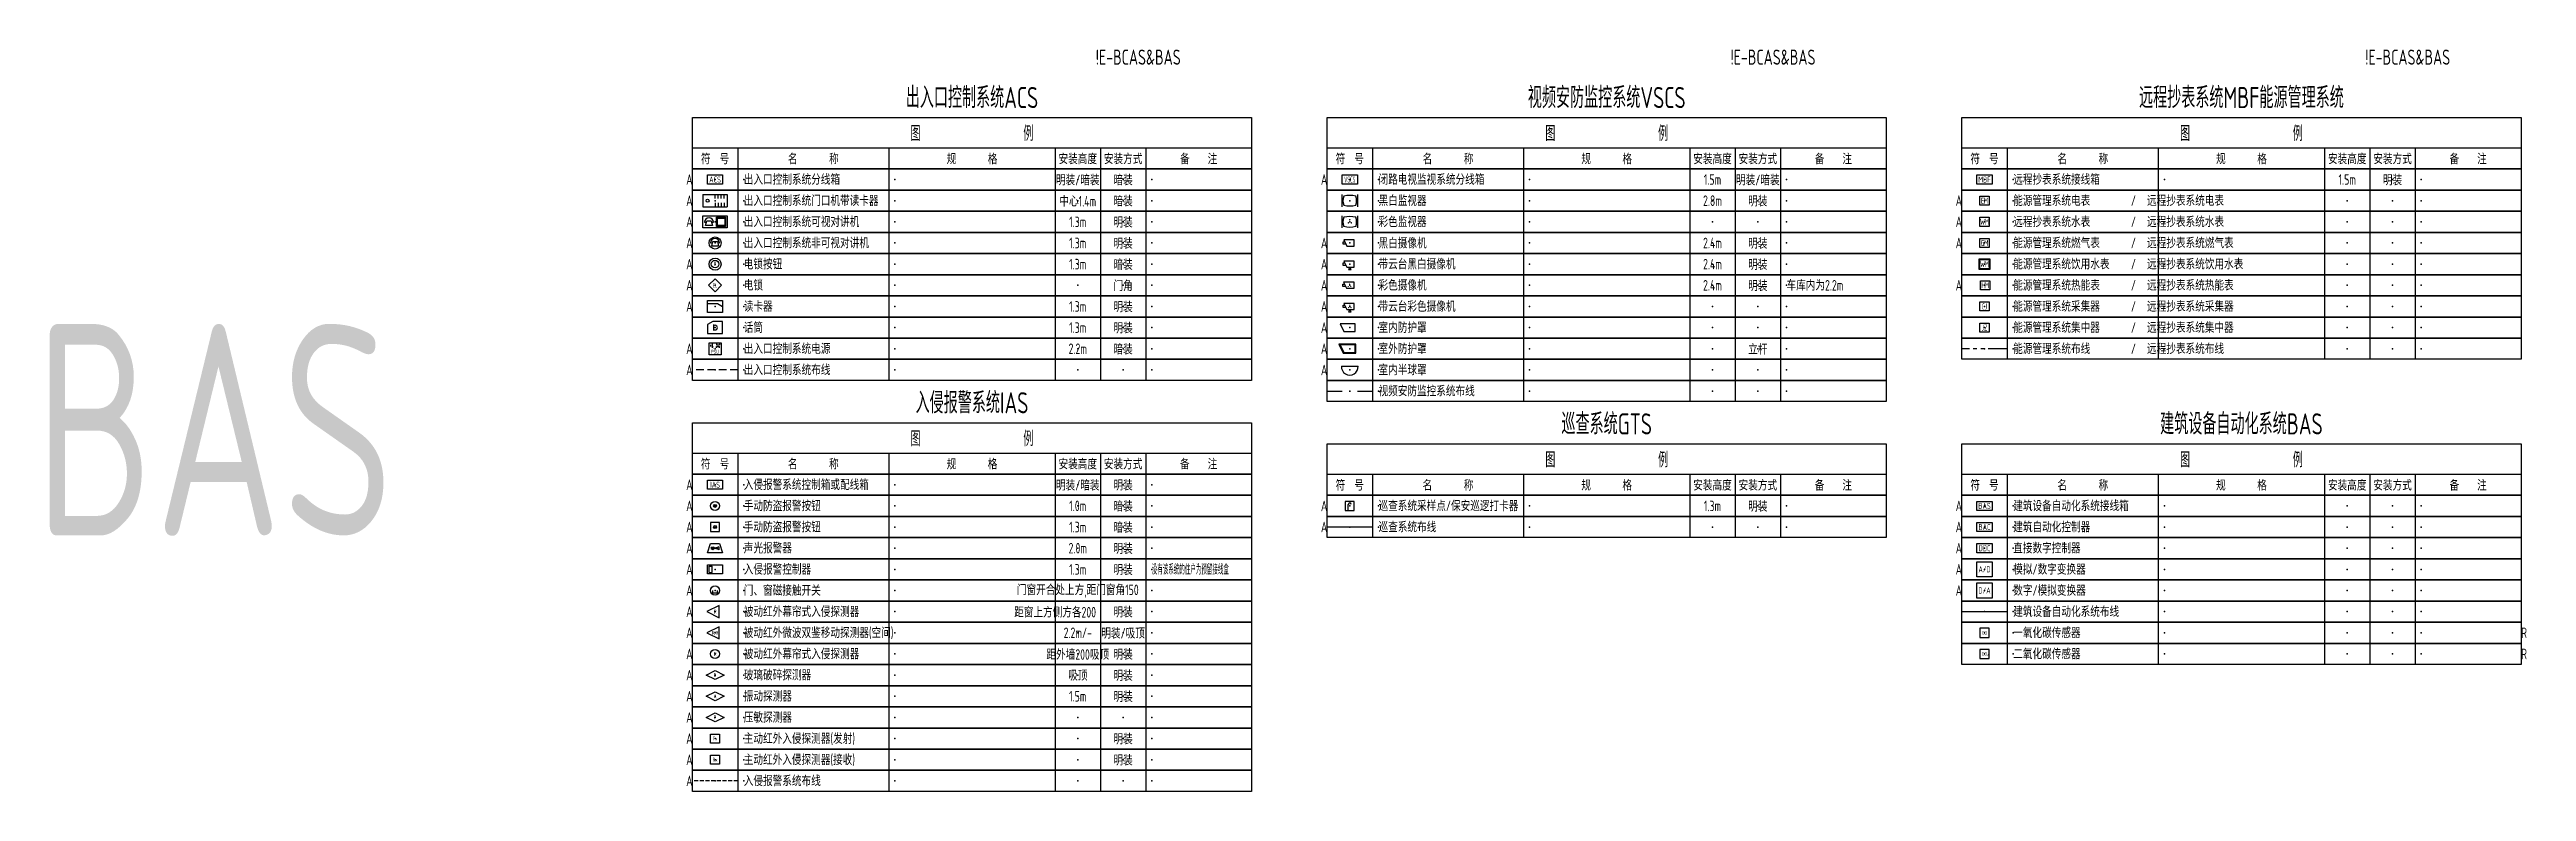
# Model space of a CAD drawing. Extents: x -337 to 273738, y -225 to 2088994.
# Drawn here: x 2193 to 84142, y 377560 to 402112 of the extents above; entities that cross this region are included whole.
import ezdxf
from ezdxf.enums import TextEntityAlignment as Align

# ---------------------------------------------------------------- set-up
doc = ezdxf.new("R2010")
doc.units = 0
doc.header["$LTSCALE"] = 1000
for name, pattern in [('DASHDOT', [1, 0.5, -0.25, 0, -0.25]), ('HIDDEN', [0.375, 0.25, -0.125]), ('HIDDEN2', [0.1875, 0.125, -0.0625]), ('PHANTOM2', [1.25, 0.625, -0.125, 0.125, -0.125, 0.125, -0.125])]:
    doc.linetypes.add(name, pattern=pattern)
doc.layers.get('0').update_dxf_attribs({"linetype": 'CONTINUOUS'})
for name, color, linetype in [('E-ACS-DEVC', 3, 'CONTINUOUS'), ('E-ACS-EQPM', 2, 'CONTINUOUS'), ('E-ACS-WIRE', 4, 'HIDDEN'), ('E-BAS-DEVC', 3, 'CONTINUOUS'), ('E-BAS-EQPM', 3, 'CONTINUOUS'), ('E-BAS-WIRE', 4, 'CONTINUOUS'), ('E-GTS-DEVC', 3, 'CONTINUOUS'), ('E-GTS-WIRE', 4, 'CONTINUOUS'), ('E-IAS-DEVC', 3, 'CONTINUOUS'), ('E-IAS-EQPM', 2, 'CONTINUOUS'), ('E-IAS-WIRE', 4, 'HIDDEN2'), ('E-MBF-DEVC', 3, 'CONTINUOUS'), ('E-MBF-EQPM', 3, 'CONTINUOUS'), ('E-MBF-WIRE', 4, 'PHANTOM2'), ('E-UNIV-DIAG', 2, 'CONTINUOUS'), ('E-UNIV-EL', 140, 'CONTINUOUS'), ('E-UNIV-NOTE', 6, 'CONTINUOUS'), ('E-VSCS-DEVC', 3, 'CONTINUOUS'), ('E-VSCS-EQPM', 3, 'CONTINUOUS'), ('E-VSCS-WIRE', 4, 'DASHDOT')]:
    doc.layers.add(name, color=color, linetype=linetype)
doc.styles.add('TH-STYLE3', font='tssdeng.shx', dxfattribs={"width": 0.65, "bigfont": 'tssdchn.shx'})

msp = doc.modelspace()

# ---------------------------------------------------------------- texts
at = {"layer": 'E-UNIV-NOTE', "style": 'TH-STYLE3', "width": 0.7}
for s, height, p in [('!E-BCAS&BAS', 500, (38212, 401860)), ('!E-BCAS&BAS', 500, (59212, 401860)), ('!E-BCAS&BAS', 500, (80212, 401860)), ('BAS', 7000, (7633, 389527))]:
    msp.add_text(s, height=height, dxfattribs=at).set_placement(p, align=Align.MIDDLE)

# ---------------------------------------------------------------- blocks, each defined once
blk = doc.blocks.new('E-BKTS2')
for p, q in [((0, 0), (185, 0)), ((0, -7), (0, 0)), ((185, 0), (185, -7)), ((185, -7), (0, -7))]:
    blk.add_line(p, q)
at = {"linetype": 'Continuous'}
for p, q in [((15, 0), (15, -7)), ((65, 0), (65, -7)), ((120, 0), (120, -7)), ((135, 0), (135, -7)), ((150, 0), (150, -7))]:
    blk.add_line(p, q, dxfattribs=at)
for p in [(7.5, -3.5), (17, -3.5), (67, -3.5), (127.5, -3.5), (142.5, -3.5), (152, -3.5)]:
    blk.add_point(p, dxfattribs=at)
blk = doc.blocks.new('E-BACS31')
blk.add_lwpolyline([(-2, -2), (-2, 2), (2, 2), (2, -2)], close=True)
at = {"layer": 'E-UNIV-EL'}
for p, q in [((-1.5, 1.25), (-1.5, 0.75)), ((-1, 1.75), (-1, 0.25)), ((0.5, 1.75), (0.5, 1.25)), ((0.5, 1.25), (1.5, 1.25)), ((0.5, 0.75), (1.5, 0.75)), ((0.5, 0.25), (0.5, 0.75)), ((1.5, 1.75), (1.5, 1.25)), ((1.5, 0.25), (1.5, 0.75))]:
    blk.add_line(p, q, dxfattribs=at)
at = {"layer": 'E-UNIV-EL', "style": 'TH-STYLE3', "width": 0.7}
for tag, height, p in [('F1', 0.7, (-0.5, 0.5)), ('F', 1.3, (0, -1))]:
    blk.add_attdef(tag, text='', height=height, dxfattribs=at).set_placement(p, align=Align.MIDDLE)
blk = doc.blocks.new('E-BKTS1')
blk.add_line((0, -10), (185, -10))
at = {"linetype": 'Continuous'}
for p, q in [((15, -10), (15, -17)), ((65, -10), (65, -17)), ((120, -10), (120, -17)), ((135, -10), (135, -17)), ((150, -10), (150, -17))]:
    blk.add_line(p, q, dxfattribs=at)
blk.add_lwpolyline([(0, 0), (185, 0), (185, -17), (0, -17)], close=True)
at = {"layer": 'E-UNIV-NOTE', "style": 'TH-STYLE3', "width": 0.7}
for s, height, p in [('图                例', 5, (92.5, -5)), ('安装高度', 3.5, (127.5, -13.5)), ('安装方式', 3.5, (142.5, -13.5))]:
    blk.add_text(s, height=height, dxfattribs=at).set_placement(p, align=Align.MIDDLE)
at = {"layer": 'E-UNIV-NOTE', "linetype": 'Continuous', "style": 'TH-STYLE3', "width": 0.7}
for s, p in [('符  号', (7.5, -13.5)), ('名       称', (40, -13.5)), ('规       格', (92.5, -13.5)), ('备    注', (167.5, -13.5))]:
    blk.add_text(s, height=3.5, dxfattribs=at).set_placement(p, align=Align.MIDDLE)
blk = doc.blocks.new('E-BACS61')
blk.add_lwpolyline([(-2.5, 1), (-2.5, -2), (2.5, -2), (2.5, 2), (-0.77, 2)], close=True)
at = {"layer": 'E-UNIV-EL'}
blk.add_line((-0.5, 1), (-0.5, -1), dxfattribs=at)
blk.add_arc((0, 0), 0.75, 228.18969, 131.81031, dxfattribs=at)
blk = doc.blocks.new('E-BACS02-1')
blk.add_lwpolyline([(-4, 2), (4, 2), (4, -2), (-4, -2)], close=True)
at = {"layer": 'E-UNIV-EL'}
blk.add_lwpolyline([(-1.13, -0.16), (-0.5, -0.16, 1), (-3.5, -0.16), (-2.87, -0.16)], format="xyb", dxfattribs=at)
for points in [[(-3.12, -1.16), (-2.75, 0.34), (-1.25, 0.34), (-0.88, -1.16)], [(0.5, -1.5), (0.5, 1.5), (3.5, 1.5), (3.5, -1.5)], [(0.75, -1.25), (0.75, 1.25), (3.25, 1.25), (3.25, -1.25)]]:
    blk.add_lwpolyline(points, close=True, dxfattribs=at)
blk = doc.blocks.new('E-BACS02')
blk.add_circle((0, 0), 2)
at = {"layer": 'E-UNIV-EL'}
blk.add_lwpolyline([(0.87, 0), (1.5, 0, 1), (-1.5, 0), (-0.87, 0)], format="xyb", dxfattribs=at)
blk.add_lwpolyline([(-1.12, -1), (-0.75, 0.5), (0.75, 0.5), (1.12, -1)], close=True, dxfattribs=at)
blk = doc.blocks.new('E-BACS51')
blk.add_circle((0, 0), 2)
at = {"layer": 'E-UNIV-EL'}
blk.add_circle((0, 0), 1.25, dxfattribs=at)
at = {"layer": 'E-UNIV-EL', "style": 'TH-STYLE3', "width": 0.7}
blk.add_attdef('F', text='', height=1.3, dxfattribs=at).set_placement((0, 0), align=Align.MIDDLE)
blk = doc.blocks.new('E-BACS41')
blk.add_lwpolyline([(-2.5, 2), (2.5, 2), (2.5, -2), (-2.5, -2)], close=True)
at = {"layer": 'E-UNIV-EL'}
for p, q in [((-2.5, 1), (0.77, 1)), ((0.77, 1), (2.5, 0))]:
    blk.add_line(p, q, dxfattribs=at)
blk = doc.blocks.new('E-BACS21')
blk.add_lwpolyline([(0, -2.12), (-2.12, 0), (0, 2.12), (2.12, 0)], close=True)
at = {"layer": 'E-UNIV-EL', "style": 'TH-STYLE3', "width": 0.7}
blk.add_attdef('F', text='', height=1.3, dxfattribs=at).set_placement((0, 0), align=Align.MIDDLE)
blk = doc.blocks.new('E-BACS01')
for p, q in [((-4, 2), (-4, -2)), ((-4, 2), (4, 2)), ((4, 2), (4, -2)), ((-4, -2), (4, -2))]:
    blk.add_line(p, q)
at = {"layer": 'E-UNIV-EL'}
for p, q in [((0, 1), (0, 2)), ((0, 0.67), (0, 2)), ((1, 0.67), (1, 2)), ((2, 0.67), (2, 2)), ((3, 0.67), (3, 2)), ((0, -0.67), (0, -2)), ((0, -1), (0, -2)), ((1, -0.67), (1, -2)), ((2, -0.67), (2, -2)), ((3, -0.67), (3, -2))]:
    blk.add_line(p, q, dxfattribs=at)
blk.add_circle((-2.5, 0), 0.5, dxfattribs=at)
blk = doc.blocks.new('E-BACS11')
blk.add_lwpolyline([(-2.5, -1.5), (-2.5, 1.5), (2.5, 1.5), (2.5, -1.5)], close=True)
at = {"layer": 'E-UNIV-EL', "style": 'TH-STYLE3', "width": 0.7}
blk.add_attdef('BOX', text='', height=2, dxfattribs=at).set_placement((0, 0), align=Align.MIDDLE)
blk = doc.blocks.new('出入口控制系统')
at = {"layer": 'E-ACS-WIRE'}
blk.add_line((1500, -8350), (0, -8350), dxfattribs=at)
at = {"layer": 'E-ACS-DEVC', "xscale": 100, "yscale": 100, "zscale": 100}
for name, p in [('E-BACS01', (750, -2750)), ('E-BACS02-1', (750, -3450)), ('E-BACS02', (750, -4150)), ('E-BACS41', (750, -6250)), ('E-BACS61', (750, -6950))]:
    blk.add_blockref(name, p, dxfattribs=at)
for name, p, values in [('E-BACS51', (750, -4850), {'F': 'E'}), ('E-BACS21', (750, -5550), {'F': 'EL'}), ('E-BACS31', (750, -7650), {'F1': '2', 'F': 'PSU'})]:
    blk.add_blockref(name, p, dxfattribs=at).add_auto_attribs(values)
at = {"layer": 'E-ACS-EQPM', "xscale": 100, "yscale": 100, "zscale": 100}
blk.add_blockref('E-BACS11', (750, -2050), dxfattribs=at).add_auto_attribs({'BOX': 'ACS'})
at = {"layer": 'E-UNIV-DIAG', "xscale": 100, "yscale": 100, "zscale": 100}
for name, p in [('E-BKTS1', (0, 0)), ('E-BKTS2', (0, -1700)), ('E-BKTS2', (0, -2400)), ('E-BKTS2', (0, -3100)), ('E-BKTS2', (0, -3800)), ('E-BKTS2', (0, -4500)), ('E-BKTS2', (0, -5200)), ('E-BKTS2', (0, -5900)), ('E-BKTS2', (0, -6600)), ('E-BKTS2', (0, -7300)), ('E-BKTS2', (0, -8000))]:
    blk.add_blockref(name, p, dxfattribs=at)
at = {"layer": 'E-UNIV-NOTE', "style": 'TH-STYLE3', "width": 0.7}
for s, height, p in [('出入口控制系统ACS', 700, (9250, 700)), ('A', 350, (-100, -2050)), ('明装/暗装', 350, (12750, -2050)), ('暗装', 350, (14250, -2050)), ('A', 350, (-100, -2750)), ('A', 350, (-100, -3450)), ('中心1.4m', 350, (12750, -2750)), ('1.3m', 350, (12750, -3450)), ('暗装', 350, (14250, -2750)), ('明装', 350, (14250, -3450)), ('A', 350, (-100, -4150)), ('1.3m', 350, (12750, -4150)), ('明装', 350, (14250, -4150)), ('A', 350, (-100, -4850)), ('1.3m', 350, (12750, -4850)), ('暗装', 350, (14250, -4850)), ('A', 350, (-100, -5550)), ('门角', 350, (14250, -5550)), ('A', 350, (-100, -6250)), ('1.3m', 350, (12750, -6250)), ('明装', 350, (14250, -6250)), ('1.3m', 350, (12750, -6950)), ('明装', 350, (14250, -6950)), ('A', 350, (-100, -7650)), ('A', 350, (-100, -8350)), ('2.2m', 350, (12750, -7650)), ('暗装', 350, (14250, -7650))]:
    blk.add_text(s, height=height, dxfattribs=at).set_placement(p, align=Align.MIDDLE)
at = {"layer": 'E-UNIV-NOTE', "linetype": 'Continuous', "style": 'TH-STYLE3', "width": 0.7}
for s, p in [('出入口控制系统分线箱', (1700, -2050)), ('电锁按钮', (1700, -4850)), ('电锁', (1700, -5550)), ('读卡器', (1700, -6250)), ('话筒', (1700, -6950)), ('出入口控制系统电源', (1700, -7650))]:
    blk.add_text(s, height=350, dxfattribs=at).set_placement(p, align=Align.MIDDLE_LEFT)
at = {"layer": 'E-UNIV-NOTE', "style": 'TH-STYLE3', "width": 0.7}
for s, p in [('出入口控制系统门口机带读卡器', (1700, -2750)), ('出入口控制系统可视对讲机', (1700, -3450)), ('出入口控制系统非可视对讲机', (1700, -4150)), ('出入口控制系统布线', (1700, -8350))]:
    blk.add_text(s, height=350, dxfattribs=at).set_placement(p, align=Align.MIDDLE_LEFT)
blk = doc.blocks.new('E-BIAS111')
blk.add_circle((0, 0), 1.5)
at = {"layer": 'E-UNIV-EL', "style": 'TH-STYLE3', "width": 0.6}
blk.add_attdef('F', text='', height=1.3, dxfattribs=at).set_placement((0, 0), align=Align.MIDDLE)
blk = doc.blocks.new('E-BIAS110')
blk.add_lwpolyline([(1.33, -2), (1.33, 2), (-2.67, 0)], close=True)
at = {"layer": 'E-UNIV-EL', "style": 'TH-STYLE3', "width": 0.5}
blk.add_attdef('F', text='', height=1.3, dxfattribs=at).set_placement((0, 0), align=Align.MIDDLE)
blk = doc.blocks.new('E-BIAS120')
blk.add_lwpolyline([(1.33, -2), (1.33, 2), (-2.67, 0)], close=True)
at = {"layer": 'E-UNIV-EL', "style": 'TH-STYLE3', "width": 0.5}
blk.add_attdef('F', text='', height=1.3, dxfattribs=at).set_placement((0, 0), align=Align.MIDDLE)
blk = doc.blocks.new('E-BIAS100')
blk.add_circle((0, 0), 1.5)
at = {"layer": 'E-UNIV-EL'}
blk.add_lwpolyline([(-0.81, 0), (-0.81, -0.81), (0.81, -0.81), (0.81, 0)], dxfattribs=at)
blk = doc.blocks.new('E-BIAS020')
blk.add_lwpolyline([(-2.5, -1.5), (-1.5, 1.5), (1.5, 1.5), (2.5, -1.5)], close=True)
at = {"layer": 'E-UNIV-EL'}
for p, q in [((-1.1, 0.35), (-0.4, -0.35)), ((-0.4, 0.35), (-1.1, -0.35)), ((0.25, 0.25), (0.25, -0.25)), ((0.25, 0.25), (0.65, 0.25)), ((1.25, 0.5), (0.65, 0.25)), ((0.65, 0.25), (0.65, -0.25)), ((1.25, 0.5), (1.25, -0.5)), ((0.65, -0.25), (0.25, -0.25)), ((1.25, -0.5), (0.65, -0.25))]:
    blk.add_line(p, q, dxfattribs=at)
blk.add_circle((-0.75, 0), 0.5, dxfattribs=at)
blk = doc.blocks.new('E-BIAS010')
blk.add_lwpolyline([(-2.5, -1.5), (-2.5, 1.5), (2.5, 1.5), (2.5, -1.5)], close=True)
at = {"layer": 'E-UNIV-EL'}
for p, q in [((-2, 1), (-1, 1)), ((-2, -1), (-2, 1)), ((-1, -1), (-1, 1)), ((-2, -1), (-1, -1))]:
    blk.add_line(p, q, dxfattribs=at)
blk = doc.blocks.new('E-BIAS000')
blk.add_lwpolyline([(-2.5, -1.5), (-2.5, 1.5), (2.5, 1.5), (2.5, -1.5)], close=True)
at = {"layer": 'E-UNIV-EL', "style": 'TH-STYLE3', "width": 0.7}
blk.add_attdef('BOX', text='', height=2, dxfattribs=at).set_placement((0, 0), align=Align.MIDDLE)
blk = doc.blocks.new('E-BIAS200')
blk.add_circle((0, 0), 1.5)
at = {"layer": 'E-UNIV-EL'}
blk.add_circle((0, 0), 0.5, dxfattribs=at)
blk = doc.blocks.new('E-BIAS201')
blk.add_lwpolyline([(-1.5, -1.5), (1.5, -1.5), (1.5, 1.5), (-1.5, 1.5)], close=True)
at = {"layer": 'E-UNIV-EL'}
blk.add_circle((0, 0), 0.5, dxfattribs=at)
blk = doc.blocks.new('E-BIAS150')
blk.add_lwpolyline([(0, 1.5), (3, 0), (0, -1.5), (-3, 0)], close=True)
at = {"layer": 'E-UNIV-EL', "style": 'TH-STYLE3', "width": 0.7}
blk.add_attdef('F', text='', height=1.3, dxfattribs=at).set_placement((0, 0), align=Align.MIDDLE)
blk = doc.blocks.new('E-BIAS160')
blk.add_lwpolyline([(0, 1.5), (3, 0), (0, -1.5), (-3, 0)], close=True)
at = {"layer": 'E-UNIV-EL', "style": 'TH-STYLE3', "width": 0.7}
blk.add_attdef('F', text='', height=1.3, dxfattribs=at).set_placement((0, 0), align=Align.MIDDLE)
blk = doc.blocks.new('E-BIAS300')
blk.add_lwpolyline([(-1.5, -1.5), (-1.5, 1.5), (1.5, 1.5), (1.5, -1.5)], close=True)
at = {"layer": 'E-UNIV-EL', "style": 'TH-STYLE3', "width": 0.7}
blk.add_attdef('F', text='', height=1.3, dxfattribs=at).set_placement((0, 0), align=Align.MIDDLE)
blk = doc.blocks.new('E-BIAS301')
blk.add_lwpolyline([(-1.5, -1.5), (-1.5, 1.5), (1.5, 1.5), (1.5, -1.5)], close=True)
at = {"layer": 'E-UNIV-EL', "style": 'TH-STYLE3', "width": 0.7}
blk.add_attdef('F', text='', height=1.3, dxfattribs=at).set_placement((0, 0), align=Align.MIDDLE)
blk = doc.blocks.new('入侵报警系统')
at = {"layer": 'E-IAS-WIRE'}
blk.add_line((1500, -11850), (0, -11850), dxfattribs=at)
at = {"layer": 'E-IAS-DEVC', "xscale": 100, "yscale": 100, "zscale": 100}
for name, p in [('E-BIAS200', (750, -2750)), ('E-BIAS020', (750, -4150)), ('E-BIAS201', (750, -3450)), ('E-BIAS010', (750, -4850)), ('E-BIAS100', (750, -5550))]:
    blk.add_blockref(name, p, dxfattribs=at)
for name, p, values in [('E-BIAS110', (750, -6250), {'F': 'IR'}), ('E-BIAS120', (750, -6950), {'F': 'IR/M'}), ('E-BIAS150', (750, -8350), {'F': 'B'}), ('E-BIAS160', (750, -9050), {'F': 'A'}), ('E-BIAS160', (750, -9750), {'F': 'P'}), ('E-BIAS300', (750, -10450), {'F': 'Tx'}), ('E-BIAS301', (750, -11150), {'F': 'Rx'})]:
    blk.add_blockref(name, p, dxfattribs=at).add_auto_attribs(values)
at = {"layer": 'E-IAS-DEVC'}
ref = blk.add_blockref('E-BIAS111', (750, -7650), dxfattribs=dict(at, xscale=100, yscale=100, zscale=100))
ref.add_attrib('F', 'IR', dxfattribs={"layer": 'E-UNIV-EL', "height": 130, "style": 'TH-STYLE3', "width": 0.5}).set_placement((750, -7650), align=Align.MIDDLE)
at = {"layer": 'E-IAS-EQPM', "xscale": 100, "yscale": 100, "zscale": 100}
blk.add_blockref('E-BIAS000', (750, -2050), dxfattribs=at).add_auto_attribs({'BOX': 'IAS'})
at = {"layer": 'E-UNIV-DIAG', "xscale": 100, "yscale": 100, "zscale": 100}
for name, p in [('E-BKTS1', (0, 0)), ('E-BKTS2', (0, -1700)), ('E-BKTS2', (0, -2400)), ('E-BKTS2', (0, -3100)), ('E-BKTS2', (0, -3800)), ('E-BKTS2', (0, -4500)), ('E-BKTS2', (0, -5200)), ('E-BKTS2', (0, -5900)), ('E-BKTS2', (0, -6600)), ('E-BKTS2', (0, -7300)), ('E-BKTS2', (0, -8000)), ('E-BKTS2', (0, -8700)), ('E-BKTS2', (0, -9400)), ('E-BKTS2', (0, -10100)), ('E-BKTS2', (0, -10800)), ('E-BKTS2', (0, -11500))]:
    blk.add_blockref(name, p, dxfattribs=at)
at = {"layer": 'E-UNIV-NOTE', "style": 'TH-STYLE3', "width": 0.7}
for s, height, p in [('入侵报警系统IAS', 700, (9250, 700)), ('A', 350, (-100, -2050)), ('明装/暗装', 350, (12750, -2050)), ('明装', 350, (14250, -2050)), ('A', 350, (-100, -2750)), ('A', 350, (-100, -3450)), ('1.3m', 350, (12750, -3450)), ('1.0m', 350, (12750, -2750)), ('暗装', 350, (14250, -2750)), ('暗装', 350, (14250, -3450)), ('A', 350, (-100, -4150)), ('2.0m', 350, (12750, -4150)), ('明装', 350, (14250, -4150)), ('A', 350, (-100, -4850)), ('1.3m', 350, (12750, -4850)), ('明装', 350, (14250, -4850)), ('A', 350, (-100, -5550)), ('门窗开合处上方,距门窗角150', 350, (12750, -5550)), ('A', 350, (-100, -6250)), ('距窗上方侧方各200', 350, (12000, -6250)), ('明装', 350, (14250, -6250)), ('A', 350, (-100, -6950)), ('2.2m/-', 350, (12750, -6950)), ('明装/吸顶', 350, (14250, -6950)), ('A', 350, (-100, -7650)), ('A', 350, (-100, -8350)), ('距外墙200吸顶', 350, (12750, -7650)), ('吸顶', 350, (12750, -8350)), ('明装', 350, (14250, -7650)), ('明装', 350, (14250, -8350)), ('A', 350, (-100, -9050)), ('1.5m', 350, (12750, -9050)), ('明装', 350, (14250, -9050)), ('A', 350, (-100, -9750)), ('A', 350, (-100, -10450)), ('明装', 350, (14250, -10450)), ('A', 350, (-100, -11150)), ('明装', 350, (14250, -11150)), ('A', 350, (-100, -11850))]:
    blk.add_text(s, height=height, dxfattribs=at).set_placement(p, align=Align.MIDDLE)
at = {"layer": 'E-UNIV-NOTE', "linetype": 'Continuous', "style": 'TH-STYLE3', "width": 0.7}
blk.add_text('入侵报警系统控制箱或配线箱', height=350, dxfattribs=at).set_placement((1700, -2050), align=Align.MIDDLE_LEFT)
at = {"layer": 'E-UNIV-NOTE', "style": 'TH-STYLE3'}
for s, width, p in [('手动防盗报警按钮', 0.7, (1700, -2750)), ('手动防盗报警按钮', 0.7, (1700, -3450)), ('声光报警器', 0.7, (1700, -4150)), ('入侵报警控制器', 0.7, (1700, -4850)), ('没有该系统的住户为预留接线盒', 0.4, (15200, -4850)), ('门、窗磁接触开关', 0.7, (1700, -5550)), ('被动红外幕帘式入侵探测器', 0.7, (1700, -6250)), ('被动红外微波双鉴移动探测器(空间)', 0.7, (1700, -6950)), ('被动红外幕帘式入侵探测器', 0.7, (1700, -7650)), ('玻璃破碎探测器', 0.7, (1700, -8350)), ('振动探测器', 0.7, (1700, -9050)), ('压敏探测器', 0.7, (1700, -9750)), ('主动红外入侵探测器(发射)', 0.7, (1700, -10450)), ('主动红外入侵探测器(接收)', 0.7, (1700, -11150)), ('入侵报警系统布线', 0.7, (1700, -11850))]:
    blk.add_text(s, height=350, dxfattribs=dict(at, width=width)).set_placement(p, align=Align.MIDDLE_LEFT)
blk = doc.blocks.new('E-BVSCS000')
blk.add_lwpolyline([(-2.5, -1.5), (-2.5, 1.5), (2.5, 1.5), (2.5, -1.5)], close=True)
at = {"layer": 'E-UNIV-EL', "style": 'TH-STYLE3', "width": 0.5}
blk.add_attdef('BOX', text='', height=2, dxfattribs=at).set_placement((0, 0), align=Align.MIDDLE)
blk = doc.blocks.new('E-BVSCS010')
for p, q in [((-2.5, -2), (-2.5, 2)), ((2.5, 2), (2.5, -2))]:
    blk.add_line(p, q)
for centre, radius, start, end in [((2.375, 0), 4.625, 161.075356, 198.924644), ((0, -6.375), 8.125, 75.749967, 104.250033), ((-2.375, 0), 4.625, 341.075356, 18.924644), ((0, 6.375), 8.125, 255.749967, 284.250033)]:
    blk.add_arc(centre, radius, start, end)
blk = doc.blocks.new('E-BVSCS011')
for p, q in [((-2.5, -2), (-2.5, 2)), ((2.5, 2), (2.5, -2))]:
    blk.add_line(p, q)
for centre, radius, start, end in [((2.37, 0), 4.62, 161.07536, 198.92464), ((0, -6.37), 8.12, 75.74997, 104.25003), ((-2.38, 0), 4.62, 341.07536, 18.92464), ((0, 6.38), 8.12, 255.74997, 284.25003)]:
    blk.add_arc(centre, radius, start, end)
at = {"layer": 'E-UNIV-EL', "const_width": 0.25}
for points in [[(-0.12, 0.67, 1), (0.12, 0.67, 1)], [(-0.62, -0.33, 1), (-0.38, -0.33, 1)], [(0.38, -0.33, 1), (0.62, -0.33, 1)]]:
    blk.add_lwpolyline(points, format="xyb", close=True, dxfattribs=at)
blk = doc.blocks.new('E-BVSCS110')
blk.add_lwpolyline([(-1.3, -0.4), (-2.2, -0.4), (-2.2, 0.4), (-1.7, 0.4)])
blk.add_lwpolyline([(1.5, 1), (-2, 1), (-1, -1), (1.5, -1)], close=True)
at = {"layer": 'E-UNIV-EL', "const_width": 0.2}
for points in [[(-0.1, 0.4, 1), (0.1, 0.4, 1)], [(-0.5, -0.4, 1), (-0.3, -0.4, 1)], [(0.3, -0.4, 1), (0.5, -0.4, 1)]]:
    blk.add_lwpolyline(points, format="xyb", close=True, dxfattribs=at)
blk = doc.blocks.new('E-BVSCS111')
blk.add_lwpolyline([(-1.3, -0.4), (-2.2, -0.4), (-2.2, 0.4), (-1.7, 0.4)])
for points in [[(1.5, 1), (-2, 1), (-1, -1), (1.5, -1)], [(-0.4, -1.8), (0.4, -1.8), (0, -1)]]:
    blk.add_lwpolyline(points, close=True)
at = {"layer": 'E-UNIV-EL', "const_width": 0.2}
for points in [[(-0.1, 0.4, 1), (0.1, 0.4, 1)], [(-0.5, -0.4, 1), (-0.3, -0.4, 1)], [(0.3, -0.4, 1), (0.5, -0.4, 1)]]:
    blk.add_lwpolyline(points, format="xyb", close=True, dxfattribs=at)
blk = doc.blocks.new('E-BVSCS100')
blk.add_lwpolyline([(-1.3, -0.4), (-2.2, -0.4), (-2.2, 0.4), (-1.7, 0.4)])
blk.add_lwpolyline([(1.5, 1), (-2, 1), (-1, -1), (1.5, -1)], close=True)
blk = doc.blocks.new('E-BVSCS101')
blk.add_lwpolyline([(-1.3, -0.4), (-2.2, -0.4), (-2.2, 0.4), (-1.7, 0.4)])
for points in [[(1.5, 1), (-2, 1), (-1, -1), (1.5, -1)], [(-0.4, -1.8), (0.4, -1.8), (0, -1)]]:
    blk.add_lwpolyline(points, close=True)
blk = doc.blocks.new('E-BVSCS200')
blk.add_lwpolyline([(1.75, -1.25), (1.75, 1.25), (-3.24, 1.25), (-1.99, -1.25)], close=True)
blk = doc.blocks.new('E-BVSCS201')
blk.add_lwpolyline([(2, -1.5), (2, 1.5), (-3.65, 1.5), (-2.15, -1.5)], close=True)
at = {"layer": 'E-UNIV-EL'}
blk.add_lwpolyline([(1.75, -1.25), (1.75, 1.25), (-3.24, 1.25), (-1.99, -1.25)], close=True, dxfattribs=at)
blk = doc.blocks.new('E-BVSCS210')
blk.add_line((-2.75, 1.25), (2.75, 1.25))
blk.add_arc((0, 1.01), 2.76, 175.02089, 4.97911)
blk = doc.blocks.new('视频安防监控系统')
at = {"layer": 'E-VSCS-WIRE'}
blk.add_line((0, -9050), (1500, -9050), dxfattribs=at)
at = {"layer": 'E-UNIV-DIAG', "xscale": 100, "yscale": 100, "zscale": 100}
for name, p in [('E-BKTS1', (0, 0)), ('E-BKTS2', (0, -1700)), ('E-BKTS2', (0, -2400)), ('E-BKTS2', (0, -3100)), ('E-BKTS2', (0, -3800)), ('E-BKTS2', (0, -4500)), ('E-BKTS2', (0, -5200)), ('E-BKTS2', (0, -5900)), ('E-BKTS2', (0, -6600)), ('E-BKTS2', (0, -7300)), ('E-BKTS2', (0, -8000)), ('E-BKTS2', (0, -8700))]:
    blk.add_blockref(name, p, dxfattribs=at)
at = {"layer": 'E-VSCS-DEVC', "xscale": 100, "yscale": 100, "zscale": 100}
for name, p in [('E-BVSCS100', (750, -4150)), ('E-BVSCS101', (750, -4850)), ('E-BVSCS110', (740, -5550)), ('E-BVSCS111', (750, -6250)), ('E-BVSCS200', (750, -6950)), ('E-BVSCS201', (750, -7650)), ('E-BVSCS210', (750, -8350))]:
    blk.add_blockref(name, p, dxfattribs=at)
at = {"layer": 'E-VSCS-EQPM', "xscale": 100, "yscale": 100, "zscale": 100}
blk.add_blockref('E-BVSCS000', (750, -2050), dxfattribs=at).add_auto_attribs({'BOX': 'VSCS'})
for name, p in [('E-BVSCS010', (750, -2750)), ('E-BVSCS011', (750, -3450))]:
    blk.add_blockref(name, p, dxfattribs=at)
at = {"layer": 'E-UNIV-NOTE', "style": 'TH-STYLE3', "width": 0.7}
for s, height, p in [('视频安防监控系统VSCS', 700, (9250, 700)), ('A', 350, (-100, -2050)), ('1.5m', 350, (12750, -2050)), ('明装/暗装', 350, (14250, -2050)), ('2.8m', 350, (12750, -2750)), ('明装', 350, (14250, -2750)), ('A', 350, (-100, -4150)), ('2.4m', 350, (12750, -4150)), ('明装', 350, (14250, -4150)), ('A', 350, (-100, -4850)), ('2.4m', 350, (12750, -4850)), ('明装', 350, (14250, -4850)), ('A', 350, (-100, -5550)), ('2.4m', 350, (12750, -5550)), ('明装', 350, (14250, -5550)), ('A', 350, (-100, -6250)), ('A', 350, (-100, -6950)), ('A', 350, (-100, -7650)), ('A', 350, (-100, -8350)), ('立杆', 350, (14250, -7650))]:
    blk.add_text(s, height=height, dxfattribs=at).set_placement(p, align=Align.MIDDLE)
at = {"layer": 'E-UNIV-NOTE', "linetype": 'Continuous', "style": 'TH-STYLE3', "width": 0.7}
for s, p in [('闭路电视监视系统分线箱', (1700, -2050)), ('视频安防监控系统布线', (1700, -9050))]:
    blk.add_text(s, height=350, dxfattribs=at).set_placement(p, align=Align.MIDDLE_LEFT)
at = {"layer": 'E-UNIV-NOTE', "style": 'TH-STYLE3', "width": 0.7}
for s, p in [('彩色监视器', (1700, -3450)), ('黑白监视器', (1700, -2750)), ('黑白摄像机', (1700, -4157)), ('带云台黑白摄像机', (1700, -4850)), ('彩色摄像机', (1700, -5550)), ('车库内为2.2m', (15200, -5550)), ('带云台彩色摄像机', (1700, -6250)), ('室内防护罩', (1700, -6950)), ('室外防护罩', (1700, -7650)), ('室内半球罩', (1700, -8350))]:
    blk.add_text(s, height=350, dxfattribs=at).set_placement(p, align=Align.MIDDLE_LEFT)
blk = doc.blocks.new('E-BGTS10')
blk.add_lwpolyline([(-1.5, -1.5), (1.5, -1.5), (1.5, 1.5), (-1.5, 1.5)], close=True)
at = {"layer": 'E-UNIV-EL'}
blk.add_line((-0.5, -1.5), (-0.5, 0.5), dxfattribs=at)
blk.add_arc((0, 0.46), 0.502, 5.04448, 174.95552, dxfattribs=at)
blk = doc.blocks.new('巡查系统')
at = {"layer": 'E-GTS-WIRE'}
blk.add_line((1500, -2750), (0, -2750), dxfattribs=at)
at = {"layer": 'E-GTS-DEVC', "xscale": 100, "yscale": 100, "zscale": 100}
blk.add_blockref('E-BGTS10', (750, -2050), dxfattribs=at)
at = {"layer": 'E-UNIV-DIAG', "xscale": 100, "yscale": 100, "zscale": 100}
for name, p in [('E-BKTS1', (0, 0)), ('E-BKTS2', (0, -1700)), ('E-BKTS2', (0, -2400))]:
    blk.add_blockref(name, p, dxfattribs=at)
at = {"layer": 'E-UNIV-NOTE', "style": 'TH-STYLE3', "width": 0.7}
for s, height, p in [('巡查系统GTS', 700, (9250, 700)), ('A', 350, (-100, -2050)), ('1.3m', 350, (12750, -2050)), ('明装', 350, (14250, -2050)), ('A', 350, (-100, -2750))]:
    blk.add_text(s, height=height, dxfattribs=at).set_placement(p, align=Align.MIDDLE)
for s, p in [('巡查系统采样点/保安巡逻打卡器', (1700, -2050)), ('巡查系统布线', (1700, -2750))]:
    blk.add_text(s, height=350, dxfattribs=at).set_placement(p, align=Align.MIDDLE_LEFT)
blk = doc.blocks.new('E-BMBF01')
blk.add_lwpolyline([(-2.5, -1.5), (-2.5, 1.5), (2.5, 1.5), (2.5, -1.5)], close=True)
at = {"layer": 'E-UNIV-EL', "style": 'TH-STYLE3', "width": 0.7}
blk.add_attdef('BOX', text='', height=2, dxfattribs=at).set_placement((0, 0), align=Align.MIDDLE)
blk = doc.blocks.new('E-BEMS110')
blk.add_lwpolyline([(-1.5, -1.5), (-1.5, 1.5), (1.5, 1.5), (1.5, -1.5)], close=True)
at = {"layer": 'E-UNIV-EL', "style": 'TH-STYLE3', "width": 0.6}
blk.add_attdef('FUNCTION', text='', height=2, dxfattribs=at).set_placement((0, 0), align=Align.MIDDLE)
blk = doc.blocks.new('E-BEMS120')
blk.add_lwpolyline([(-1.5, -1.5), (-1.5, 1.5), (1.5, 1.5), (1.5, -1.5)], close=True)
at = {"layer": 'E-UNIV-EL', "style": 'TH-STYLE3', "width": 0.6}
blk.add_attdef('FUNCTION', text='', height=2, dxfattribs=at).set_placement((0, 0), align=Align.MIDDLE)
blk = doc.blocks.new('E-BEMS130')
blk.add_lwpolyline([(-1.5, -1.5), (-1.5, 1.5), (1.5, 1.5), (1.5, -1.5)], close=True)
at = {"layer": 'E-UNIV-EL', "style": 'TH-STYLE3', "width": 0.6}
blk.add_attdef('FUNCTION', text='', height=2, dxfattribs=at).set_placement((0, 0), align=Align.MIDDLE)
blk = doc.blocks.new('E-BEMS100')
blk.add_lwpolyline([(-1.5, -1.5), (-1.5, 1.5), (1.5, 1.5), (1.5, -1.5)], close=True)
at = {"layer": 'E-UNIV-EL', "style": 'TH-STYLE3', "width": 0.6}
blk.add_attdef('FUNCTION', text='', height=2, dxfattribs=at).set_placement((0, 0), align=Align.MIDDLE)
blk = doc.blocks.new('E-BEMS111')
blk.add_lwpolyline([(-1.75, -1.75), (-1.75, 1.75), (1.75, 1.75), (1.75, -1.75)], close=True)
at = {"layer": 'E-UNIV-EL'}
blk.add_lwpolyline([(-1.5, -1.5), (-1.5, 1.5), (1.5, 1.5), (1.5, -1.5)], close=True, dxfattribs=at)
at = {"layer": 'E-UNIV-EL', "style": 'TH-STYLE3', "width": 0.6}
blk.add_attdef('FUNCTION', text='', height=2, dxfattribs=at).set_placement((0, 0), align=Align.MIDDLE)
blk = doc.blocks.new('E-BEMS200')
blk.add_lwpolyline([(-1.5, -1.5), (-1.5, 1.5), (1.5, 1.5), (1.5, -1.5)], close=True)
at = {"layer": 'E-UNIV-EL', "style": 'TH-STYLE3', "width": 0.6}
blk.add_attdef('FUNCTION', text='', height=2, dxfattribs=at).set_placement((0, 0), align=Align.MIDDLE)
blk = doc.blocks.new('E-BEMS201')
blk.add_lwpolyline([(-1.5, -1.5), (-1.5, 1.5), (1.5, 1.5), (1.5, -1.5)], close=True)
at = {"layer": 'E-UNIV-EL', "style": 'TH-STYLE3', "width": 0.6}
blk.add_attdef('FUNCTION', text='', height=2, dxfattribs=at).set_placement((0, 0), align=Align.MIDDLE)
blk = doc.blocks.new('远程抄表系统')
at = {"layer": 'E-MBF-WIRE'}
blk.add_line((1500, -7650), (0, -7650), dxfattribs=at)
at = {"layer": 'E-MBF-DEVC', "xscale": 100, "yscale": 100, "zscale": 100}
for name, p, values in [('E-BEMS100', (750, -2750), {'FUNCTION': 'EM'}), ('E-BEMS110', (750, -3450), {'FUNCTION': 'WM'}), ('E-BEMS120', (750, -4150), {'FUNCTION': 'GM'}), ('E-BEMS111', (750, -4850), {'FUNCTION': 'WM'}), ('E-BEMS130', (771, -5550), {'FUNCTION': 'HM'}), ('E-BEMS200', (750, -6250), {'FUNCTION': 'CJ'}), ('E-BEMS201', (750, -6950), {'FUNCTION': 'JZ'})]:
    blk.add_blockref(name, p, dxfattribs=at).add_auto_attribs(values)
at = {"layer": 'E-MBF-EQPM', "xscale": 100, "yscale": 100, "zscale": 100}
blk.add_blockref('E-BMBF01', (750, -2050), dxfattribs=at).add_auto_attribs({'BOX': 'MBF'})
at = {"layer": 'E-UNIV-DIAG', "xscale": 100, "yscale": 100, "zscale": 100}
for name, p in [('E-BKTS1', (0, 0)), ('E-BKTS2', (0, -1700)), ('E-BKTS2', (0, -2400)), ('E-BKTS2', (0, -3100)), ('E-BKTS2', (0, -3800)), ('E-BKTS2', (0, -4500)), ('E-BKTS2', (0, -5200)), ('E-BKTS2', (0, -5900)), ('E-BKTS2', (0, -6600)), ('E-BKTS2', (0, -7300))]:
    blk.add_blockref(name, p, dxfattribs=at)
at = {"layer": 'E-UNIV-NOTE', "style": 'TH-STYLE3', "width": 0.7}
for s, height, p in [('远程抄表系统MBF能源管理系统', 700, (9250, 700)), ('1.5m', 350, (12750, -2050)), ('明装', 350, (14250, -2050)), ('A', 350, (-100, -2750)), ('A', 350, (-100, -3450)), ('A', 350, (-100, -4150)), ('A', 350, (-100, -5550))]:
    blk.add_text(s, height=height, dxfattribs=at).set_placement(p, align=Align.MIDDLE)
for s, p in [('远程抄表系统接线箱', (1700, -2050)), ('远程抄表系统水表', (1700, -3450)), ('能源管理系统电表', (1700, -2750)), ('/', (5592, -2750)), ('/', (5592, -3450)), ('远程抄表系统电表', (6127, -2750)), ('远程抄表系统水表', (6127, -3450)), ('能源管理系统燃气表', (1700, -4150)), ('/', (5592, -4150)), ('远程抄表系统燃气表', (6127, -4150)), ('能源管理系统饮用水表', (1700, -4850)), ('/', (5592, -4850)), ('远程抄表系统饮用水表', (6127, -4850)), ('能源管理系统热能表', (1700, -5550)), ('/', (5592, -5550)), ('远程抄表系统热能表', (6127, -5550)), ('能源管理系统采集器', (1700, -6250)), ('/', (5592, -6250)), ('远程抄表系统采集器', (6127, -6250)), ('能源管理系统集中器', (1700, -6950)), ('/', (5592, -6950)), ('远程抄表系统集中器', (6127, -6950)), ('能源管理系统布线', (1700, -7650)), ('/', (5592, -7650)), ('远程抄表系统布线', (6127, -7650))]:
    blk.add_text(s, height=350, dxfattribs=at).set_placement(p, align=Align.MIDDLE_LEFT)
blk = doc.blocks.new('E-BEMS000')
for p, q in [((-2.5, -1.5), (-2.5, 1.5)), ((-2.5, 1.5), (2.5, 1.5)), ((2.5, 1.5), (2.5, -1.5)), ((2.5, -1.5), (-2.5, -1.5))]:
    blk.add_line(p, q)
at = {"layer": 'E-UNIV-EL', "style": 'TH-STYLE3', "width": 0.7}
blk.add_attdef('BOX', text='', height=2, dxfattribs=at).set_placement((0, 0), align=Align.MIDDLE)
blk = doc.blocks.new('E-BEMS010')
blk.add_lwpolyline([(-2.5, -1.5), (-2.5, 1.5), (2.5, 1.5), (2.5, -1.5)], close=True)
at = {"layer": 'E-UNIV-EL', "style": 'TH-STYLE3', "width": 0.7}
blk.add_attdef('BOX', text='', height=2, dxfattribs=at).set_placement((0, 0), align=Align.MIDDLE)
blk = doc.blocks.new('E-BEMS011')
blk.add_lwpolyline([(-2.5, -1.5), (-2.5, 1.5), (2.5, 1.5), (2.5, -1.5)], close=True)
at = {"layer": 'E-UNIV-EL', "style": 'TH-STYLE3', "width": 0.7}
blk.add_attdef('BOX', text='', height=2, dxfattribs=at).set_placement((0, 0), align=Align.MIDDLE)
blk = doc.blocks.new('E-BEMS020')
blk.add_lwpolyline([(-2.5, -2.5), (-2.5, 2.5), (2.5, 2.5), (2.5, -2.5)], close=True)
at = {"layer": 'E-UNIV-EL', "style": 'TH-STYLE3', "width": 0.7}
blk.add_attdef('BOX', text='', height=2, dxfattribs=at).set_placement((0, 0), align=Align.MIDDLE)
blk = doc.blocks.new('E-BEMS021')
blk.add_lwpolyline([(-2.5, -2.5), (-2.5, 2.5), (2.5, 2.5), (2.5, -2.5)], close=True)
at = {"layer": 'E-UNIV-EL', "style": 'TH-STYLE3', "width": 0.7}
blk.add_attdef('BOX', text='', height=2, dxfattribs=at).set_placement((0, 0), align=Align.MIDDLE)
blk = doc.blocks.new('E-BEMS030')
blk.add_lwpolyline([(-1.5, -1.5), (1.5, -1.5), (1.5, 1.5), (-1.5, 1.5)], close=True)
at = {"layer": 'E-UNIV-EL', "style": 'TH-STYLE3', "width": 0.7}
blk.add_attdef('F', text='', height=1.3, dxfattribs=at).set_placement((0, 0), align=Align.MIDDLE)
blk = doc.blocks.new('E-BEMS031')
blk.add_lwpolyline([(-1.5, -1.5), (1.5, -1.5), (1.5, 1.5), (-1.5, 1.5)], close=True)
at = {"layer": 'E-UNIV-EL', "style": 'TH-STYLE3', "width": 0.7}
for tag, height, p in [('F', 1.3, (0, 0)), ('F2', 0.65, (1.08625, -0.3125))]:
    blk.add_attdef(tag, text='', height=height, dxfattribs=at).set_placement(p, align=Align.MIDDLE)
blk = doc.blocks.new('建筑设备自动化系统')
at = {"layer": 'E-BAS-WIRE'}
blk.add_line((0, -5550), (1500, -5550), dxfattribs=at)
at = {"layer": 'E-BAS-DEVC', "xscale": 100, "yscale": 100, "zscale": 100}
for name, p, values in [('E-BEMS030', (750, -6250), {'F': 'CO'}), ('E-BEMS031', (750, -6950), {'F': 'CO', 'F2': '2'})]:
    blk.add_blockref(name, p, dxfattribs=at).add_auto_attribs(values)
at = {"layer": 'E-BAS-EQPM', "xscale": 100, "yscale": 100, "zscale": 100}
for name, p, values in [('E-BEMS000', (750, -2050), {'BOX': 'BAS'}), ('E-BEMS010', (750, -2750), {'BOX': 'BAC'}), ('E-BEMS011', (750, -3450), {'BOX': 'DDC'}), ('E-BEMS020', (750, -4150), {'BOX': 'A/D'}), ('E-BEMS021', (750, -4850), {'BOX': 'D/A'})]:
    blk.add_blockref(name, p, dxfattribs=at).add_auto_attribs(values)
at = {"layer": 'E-UNIV-DIAG', "xscale": 100, "yscale": 100, "zscale": 100}
for name, p in [('E-BKTS1', (0, 0)), ('E-BKTS2', (0, -1700)), ('E-BKTS2', (0, -2400)), ('E-BKTS2', (0, -3100)), ('E-BKTS2', (0, -3800)), ('E-BKTS2', (0, -4500)), ('E-BKTS2', (0, -5200)), ('E-BKTS2', (0, -5900)), ('E-BKTS2', (0, -6600))]:
    blk.add_blockref(name, p, dxfattribs=at)
at = {"layer": 'E-UNIV-NOTE', "style": 'TH-STYLE3', "width": 0.7}
for s, height, p in [('建筑设备自动化系统BAS', 700, (9250, 700)), ('A', 350, (-100, -2050)), ('A', 350, (-100, -2750)), ('A', 350, (-100, -3450)), ('A', 350, (-100, -4150)), ('A', 350, (-100, -4850)), ('R', 350, (18600, -6250)), ('R', 350, (18600, -6950))]:
    blk.add_text(s, height=height, dxfattribs=at).set_placement(p, align=Align.MIDDLE)
for s, p in [('建筑设备自动化系统接线箱', (1700, -2050)), ('建筑自动化控制器', (1700, -2750)), ('直接数字控制器', (1700, -3450)), ('模拟/数字变换器', (1700, -4150)), ('数字/模拟变换器', (1700, -4850)), ('一氧化碳传感器', (1700, -6250)), ('二氧化碳传感器', (1700, -6950))]:
    blk.add_text(s, height=350, dxfattribs=at).set_placement(p, align=Align.MIDDLE_LEFT)
at = {"layer": 'E-UNIV-NOTE', "linetype": 'Continuous', "style": 'TH-STYLE3', "width": 0.7}
blk.add_text('建筑设备自动化系统布线', height=350, dxfattribs=at).set_placement((1700, -5550), align=Align.MIDDLE_LEFT)

# ---------------------------------------------------------------- block references
for name, p in [('出入口控制系统', (23462, 399860)), ('视频安防监控系统', (44462, 399860)), ('远程抄表系统', (65462, 399860)), ('入侵报警系统', (23462, 389760)), ('巡查系统', (44462, 389060)), ('建筑设备自动化系统', (65462, 389060))]:
    msp.add_blockref(name, p)

msp.set_redraw_order([(e.dxf.handle, doc.entitydb.next_handle()) for e in msp.query("TEXT MTEXT ATTDEF DIMENSION ARC_DIMENSION")])  # texts and dimensions are drawn at this point

doc.saveas('drawing.dxf')
